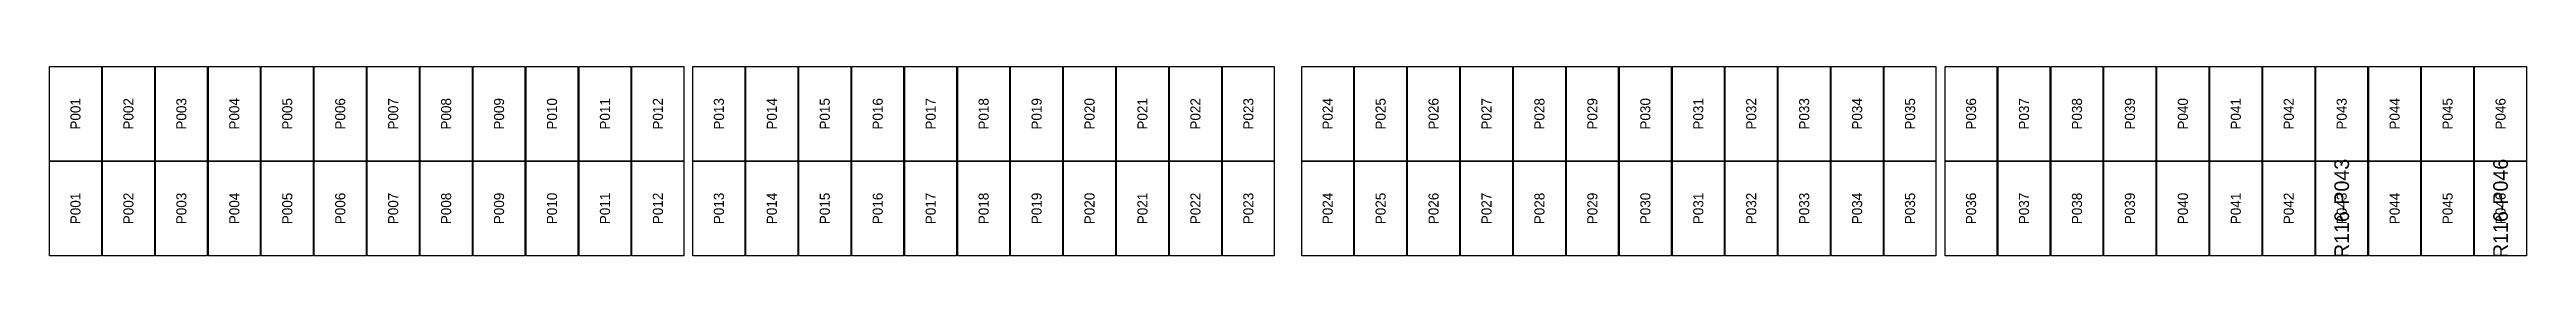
# Model space of a CAD drawing. Extents: x 296295 to 296770, y 651564 to 652121.
# Drawn here: x 296548.3 to 296602.4, y 651653.5 to 651657.6 of the extents above; entities that cross this region are included whole.
import ezdxf
from ezdxf.enums import TextEntityAlignment as Align

# ---------------------------------------------------------------- set-up
doc = ezdxf.new("R2010")
doc.units = 0

msp = doc.modelspace()

# ---------------------------------------------------------------- texts
at = {"layer": 'DEFECT_LABELS'}
for s, p in [('R116-P043', (296598.389, 651654.534)), ('R116-P046', (296601.863, 651654.534))]:
    msp.add_text(s, height=0.32, rotation=90, dxfattribs=at).set_placement(p, align=Align.MIDDLE_CENTER)
at = {"layer": 'PANEL_POSITION'}
for s, p in [('P001', (296548.825, 651656.597)), ('P002', (296549.983, 651656.597)), ('P003', (296551.141, 651656.597)), ('P004', (296552.299, 651656.597)), ('P005', (296553.457, 651656.597)), ('P006', (296554.615, 651656.597)), ('P007', (296555.773, 651656.597)), ('P008', (296556.931, 651656.597)), ('P009', (296558.089, 651656.597)), ('P010', (296559.247, 651656.597)), ('P011', (296560.405, 651656.597)), ('P012', (296561.563, 651656.597)), ('P013', (296562.897, 651656.597)), ('P014', (296564.055, 651656.597)), ('P015', (296565.213, 651656.597)), ('P016', (296566.371, 651656.597)), ('P017', (296567.529, 651656.597)), ('P018', (296568.687, 651656.597)), ('P019', (296569.845, 651656.597)), ('P020', (296571.003, 651656.597)), ('P021', (296572.161, 651656.597)), ('P022', (296573.319, 651656.597)), ('P023', (296574.477, 651656.597)), ('P024', (296576.211, 651656.597)), ('P025', (296577.369, 651656.597)), ('P026', (296578.527, 651656.597)), ('P027', (296579.685, 651656.597)), ('P028', (296580.843, 651656.597)), ('P029', (296582.001, 651656.597)), ('P030', (296583.159, 651656.597)), ('P031', (296584.317, 651656.597)), ('P032', (296585.475, 651656.597)), ('P033', (296586.633, 651656.597)), ('P034', (296587.791, 651656.597)), ('P035', (296588.949, 651656.597)), ('P036', (296590.283, 651656.597)), ('P037', (296591.441, 651656.597)), ('P038', (296592.599, 651656.597)), ('P039', (296593.757, 651656.597)), ('P040', (296594.915, 651656.597)), ('P041', (296596.073, 651656.597)), ('P042', (296597.231, 651656.597)), ('P043', (296598.389, 651656.597)), ('P044', (296599.547, 651656.597)), ('P045', (296600.705, 651656.597)), ('P046', (296601.863, 651656.597)), ('P001', (296548.825, 651654.534)), ('P002', (296549.983, 651654.534)), ('P003', (296551.141, 651654.534)), ('P004', (296552.299, 651654.534)), ('P005', (296553.457, 651654.534)), ('P006', (296554.615, 651654.534)), ('P007', (296555.773, 651654.534)), ('P008', (296556.931, 651654.534)), ('P009', (296558.089, 651654.534)), ('P010', (296559.247, 651654.534)), ('P011', (296560.405, 651654.534)), ('P012', (296561.563, 651654.534)), ('P013', (296562.897, 651654.534)), ('P014', (296564.055, 651654.534)), ('P015', (296565.213, 651654.534)), ('P016', (296566.371, 651654.534)), ('P017', (296567.529, 651654.534)), ('P018', (296568.687, 651654.534)), ('P019', (296569.845, 651654.534)), ('P020', (296571.003, 651654.534)), ('P021', (296572.161, 651654.534)), ('P022', (296573.319, 651654.534)), ('P023', (296574.477, 651654.534)), ('P024', (296576.211, 651654.534)), ('P025', (296577.369, 651654.534)), ('P026', (296578.527, 651654.534)), ('P027', (296579.685, 651654.534)), ('P028', (296580.843, 651654.534)), ('P029', (296582.001, 651654.534)), ('P030', (296583.159, 651654.534)), ('P031', (296584.317, 651654.534)), ('P032', (296585.475, 651654.534)), ('P033', (296586.633, 651654.534)), ('P034', (296587.791, 651654.534)), ('P035', (296588.949, 651654.534)), ('P036', (296590.283, 651654.534)), ('P037', (296591.441, 651654.534)), ('P038', (296592.599, 651654.534)), ('P039', (296593.757, 651654.534)), ('P040', (296594.915, 651654.534)), ('P041', (296596.073, 651654.534)), ('P042', (296597.231, 651654.534)), ('P043', (296598.389, 651654.534)), ('P044', (296599.547, 651654.534)), ('P045', (296600.705, 651654.534)), ('P046', (296601.863, 651654.534))]:
    msp.add_text(s, height=0.22, rotation=90, dxfattribs=at).set_placement(p, align=Align.MIDDLE_CENTER)

# ---------------------------------------------------------------- linework, layer by layer
at = {"layer": 'DEFECTIVE_PANELS'}
for points in [[(296597.822, 651655.566), (296598.956, 651655.566), (296598.956, 651653.503), (296597.822, 651653.503)], [(296601.296, 651655.566), (296602.43, 651655.566), (296602.43, 651653.503), (296601.296, 651653.503)]]:
    msp.add_lwpolyline(points, close=True, dxfattribs=at)
at = {"layer": 'PANELS_MASTER'}
for points in [[(296548.258, 651657.629), (296549.392, 651657.629), (296549.392, 651655.566), (296548.258, 651655.566)], [(296549.416, 651657.629), (296550.55, 651657.629), (296550.55, 651655.566), (296549.416, 651655.566)], [(296550.574, 651657.629), (296551.708, 651657.629), (296551.708, 651655.566), (296550.574, 651655.566)], [(296551.732, 651657.629), (296552.866, 651657.629), (296552.866, 651655.566), (296551.732, 651655.566)], [(296552.89, 651657.629), (296554.024, 651657.629), (296554.024, 651655.566), (296552.89, 651655.566)], [(296554.048, 651657.629), (296555.182, 651657.629), (296555.182, 651655.566), (296554.048, 651655.566)], [(296555.206, 651657.629), (296556.34, 651657.629), (296556.34, 651655.566), (296555.206, 651655.566)], [(296556.364, 651657.629), (296557.498, 651657.629), (296557.498, 651655.566), (296556.364, 651655.566)], [(296557.522, 651657.629), (296558.656, 651657.629), (296558.656, 651655.566), (296557.522, 651655.566)], [(296558.68, 651657.629), (296559.814, 651657.629), (296559.814, 651655.566), (296558.68, 651655.566)], [(296559.838, 651657.629), (296560.972, 651657.629), (296560.972, 651655.566), (296559.838, 651655.566)], [(296560.996, 651657.629), (296562.13, 651657.629), (296562.13, 651655.566), (296560.996, 651655.566)], [(296562.33, 651657.629), (296563.464, 651657.629), (296563.464, 651655.566), (296562.33, 651655.566)], [(296563.488, 651657.629), (296564.622, 651657.629), (296564.622, 651655.566), (296563.488, 651655.566)], [(296564.646, 651657.629), (296565.78, 651657.629), (296565.78, 651655.566), (296564.646, 651655.566)], [(296565.804, 651657.629), (296566.938, 651657.629), (296566.938, 651655.566), (296565.804, 651655.566)], [(296566.962, 651657.629), (296568.096, 651657.629), (296568.096, 651655.566), (296566.962, 651655.566)], [(296568.12, 651657.629), (296569.254, 651657.629), (296569.254, 651655.566), (296568.12, 651655.566)], [(296569.278, 651657.629), (296570.412, 651657.629), (296570.412, 651655.566), (296569.278, 651655.566)], [(296570.436, 651657.629), (296571.57, 651657.629), (296571.57, 651655.566), (296570.436, 651655.566)], [(296571.594, 651657.629), (296572.728, 651657.629), (296572.728, 651655.566), (296571.594, 651655.566)], [(296572.752, 651657.629), (296573.886, 651657.629), (296573.886, 651655.566), (296572.752, 651655.566)], [(296573.91, 651657.629), (296575.044, 651657.629), (296575.044, 651655.566), (296573.91, 651655.566)], [(296575.644, 651657.629), (296576.778, 651657.629), (296576.778, 651655.566), (296575.644, 651655.566)], [(296576.802, 651657.629), (296577.936, 651657.629), (296577.936, 651655.566), (296576.802, 651655.566)], [(296577.96, 651657.629), (296579.094, 651657.629), (296579.094, 651655.566), (296577.96, 651655.566)], [(296579.118, 651657.629), (296580.252, 651657.629), (296580.252, 651655.566), (296579.118, 651655.566)], [(296580.276, 651657.629), (296581.41, 651657.629), (296581.41, 651655.566), (296580.276, 651655.566)], [(296581.434, 651657.629), (296582.568, 651657.629), (296582.568, 651655.566), (296581.434, 651655.566)], [(296582.592, 651657.629), (296583.726, 651657.629), (296583.726, 651655.566), (296582.592, 651655.566)], [(296583.75, 651657.629), (296584.884, 651657.629), (296584.884, 651655.566), (296583.75, 651655.566)], [(296584.908, 651657.629), (296586.042, 651657.629), (296586.042, 651655.566), (296584.908, 651655.566)], [(296586.066, 651657.629), (296587.2, 651657.629), (296587.2, 651655.566), (296586.066, 651655.566)], [(296587.224, 651657.629), (296588.358, 651657.629), (296588.358, 651655.566), (296587.224, 651655.566)], [(296588.382, 651657.629), (296589.516, 651657.629), (296589.516, 651655.566), (296588.382, 651655.566)], [(296589.716, 651657.629), (296590.85, 651657.629), (296590.85, 651655.566), (296589.716, 651655.566)], [(296590.874, 651657.629), (296592.008, 651657.629), (296592.008, 651655.566), (296590.874, 651655.566)], [(296592.032, 651657.629), (296593.166, 651657.629), (296593.166, 651655.566), (296592.032, 651655.566)], [(296593.19, 651657.629), (296594.324, 651657.629), (296594.324, 651655.566), (296593.19, 651655.566)], [(296594.348, 651657.629), (296595.482, 651657.629), (296595.482, 651655.566), (296594.348, 651655.566)], [(296595.506, 651657.629), (296596.64, 651657.629), (296596.64, 651655.566), (296595.506, 651655.566)], [(296596.664, 651657.629), (296597.798, 651657.629), (296597.798, 651655.566), (296596.664, 651655.566)], [(296597.822, 651657.629), (296598.956, 651657.629), (296598.956, 651655.566), (296597.822, 651655.566)], [(296598.98, 651657.629), (296600.114, 651657.629), (296600.114, 651655.566), (296598.98, 651655.566)], [(296600.138, 651657.629), (296601.272, 651657.629), (296601.272, 651655.566), (296600.138, 651655.566)], [(296601.296, 651657.629), (296602.43, 651657.629), (296602.43, 651655.566), (296601.296, 651655.566)], [(296548.258, 651655.566), (296549.392, 651655.566), (296549.392, 651653.503), (296548.258, 651653.503)], [(296549.416, 651655.566), (296550.55, 651655.566), (296550.55, 651653.503), (296549.416, 651653.503)], [(296550.574, 651655.566), (296551.708, 651655.566), (296551.708, 651653.503), (296550.574, 651653.503)], [(296551.732, 651655.566), (296552.866, 651655.566), (296552.866, 651653.503), (296551.732, 651653.503)], [(296552.89, 651655.566), (296554.024, 651655.566), (296554.024, 651653.503), (296552.89, 651653.503)], [(296554.048, 651655.566), (296555.182, 651655.566), (296555.182, 651653.503), (296554.048, 651653.503)], [(296555.206, 651655.566), (296556.34, 651655.566), (296556.34, 651653.503), (296555.206, 651653.503)], [(296556.364, 651655.566), (296557.498, 651655.566), (296557.498, 651653.503), (296556.364, 651653.503)], [(296557.522, 651655.566), (296558.656, 651655.566), (296558.656, 651653.503), (296557.522, 651653.503)], [(296558.68, 651655.566), (296559.814, 651655.566), (296559.814, 651653.503), (296558.68, 651653.503)], [(296559.838, 651655.566), (296560.972, 651655.566), (296560.972, 651653.503), (296559.838, 651653.503)], [(296560.996, 651655.566), (296562.13, 651655.566), (296562.13, 651653.503), (296560.996, 651653.503)], [(296562.33, 651655.566), (296563.464, 651655.566), (296563.464, 651653.503), (296562.33, 651653.503)], [(296563.488, 651655.566), (296564.622, 651655.566), (296564.622, 651653.503), (296563.488, 651653.503)], [(296564.646, 651655.566), (296565.78, 651655.566), (296565.78, 651653.503), (296564.646, 651653.503)], [(296565.804, 651655.566), (296566.938, 651655.566), (296566.938, 651653.503), (296565.804, 651653.503)], [(296566.962, 651655.566), (296568.096, 651655.566), (296568.096, 651653.503), (296566.962, 651653.503)], [(296568.12, 651655.566), (296569.254, 651655.566), (296569.254, 651653.503), (296568.12, 651653.503)], [(296569.278, 651655.566), (296570.412, 651655.566), (296570.412, 651653.503), (296569.278, 651653.503)], [(296570.436, 651655.566), (296571.57, 651655.566), (296571.57, 651653.503), (296570.436, 651653.503)], [(296571.594, 651655.566), (296572.728, 651655.566), (296572.728, 651653.503), (296571.594, 651653.503)], [(296572.752, 651655.566), (296573.886, 651655.566), (296573.886, 651653.503), (296572.752, 651653.503)], [(296573.91, 651655.566), (296575.044, 651655.566), (296575.044, 651653.503), (296573.91, 651653.503)], [(296575.644, 651655.566), (296576.778, 651655.566), (296576.778, 651653.503), (296575.644, 651653.503)], [(296576.802, 651655.566), (296577.936, 651655.566), (296577.936, 651653.503), (296576.802, 651653.503)], [(296577.96, 651655.566), (296579.094, 651655.566), (296579.094, 651653.503), (296577.96, 651653.503)], [(296579.118, 651655.566), (296580.252, 651655.566), (296580.252, 651653.503), (296579.118, 651653.503)], [(296580.276, 651655.566), (296581.41, 651655.566), (296581.41, 651653.503), (296580.276, 651653.503)], [(296581.434, 651655.566), (296582.568, 651655.566), (296582.568, 651653.503), (296581.434, 651653.503)], [(296582.592, 651655.566), (296583.726, 651655.566), (296583.726, 651653.503), (296582.592, 651653.503)], [(296583.75, 651655.566), (296584.884, 651655.566), (296584.884, 651653.503), (296583.75, 651653.503)], [(296584.908, 651655.566), (296586.042, 651655.566), (296586.042, 651653.503), (296584.908, 651653.503)], [(296586.066, 651655.566), (296587.2, 651655.566), (296587.2, 651653.503), (296586.066, 651653.503)], [(296587.224, 651655.566), (296588.358, 651655.566), (296588.358, 651653.503), (296587.224, 651653.503)], [(296588.382, 651655.566), (296589.516, 651655.566), (296589.516, 651653.503), (296588.382, 651653.503)], [(296589.716, 651655.566), (296590.85, 651655.566), (296590.85, 651653.503), (296589.716, 651653.503)], [(296590.874, 651655.566), (296592.008, 651655.566), (296592.008, 651653.503), (296590.874, 651653.503)], [(296592.032, 651655.566), (296593.166, 651655.566), (296593.166, 651653.503), (296592.032, 651653.503)], [(296593.19, 651655.566), (296594.324, 651655.566), (296594.324, 651653.503), (296593.19, 651653.503)], [(296594.348, 651655.566), (296595.482, 651655.566), (296595.482, 651653.503), (296594.348, 651653.503)], [(296595.506, 651655.566), (296596.64, 651655.566), (296596.64, 651653.503), (296595.506, 651653.503)], [(296596.664, 651655.566), (296597.798, 651655.566), (296597.798, 651653.503), (296596.664, 651653.503)], [(296598.98, 651655.566), (296600.114, 651655.566), (296600.114, 651653.503), (296598.98, 651653.503)], [(296600.138, 651655.566), (296601.272, 651655.566), (296601.272, 651653.503), (296600.138, 651653.503)]]:
    msp.add_lwpolyline(points, close=True, dxfattribs=at)

msp.set_redraw_order([(e.dxf.handle, doc.entitydb.next_handle()) for e in msp.query("TEXT MTEXT ATTDEF DIMENSION ARC_DIMENSION")])  # texts and dimensions are drawn at this point

doc.saveas('drawing.dxf')
